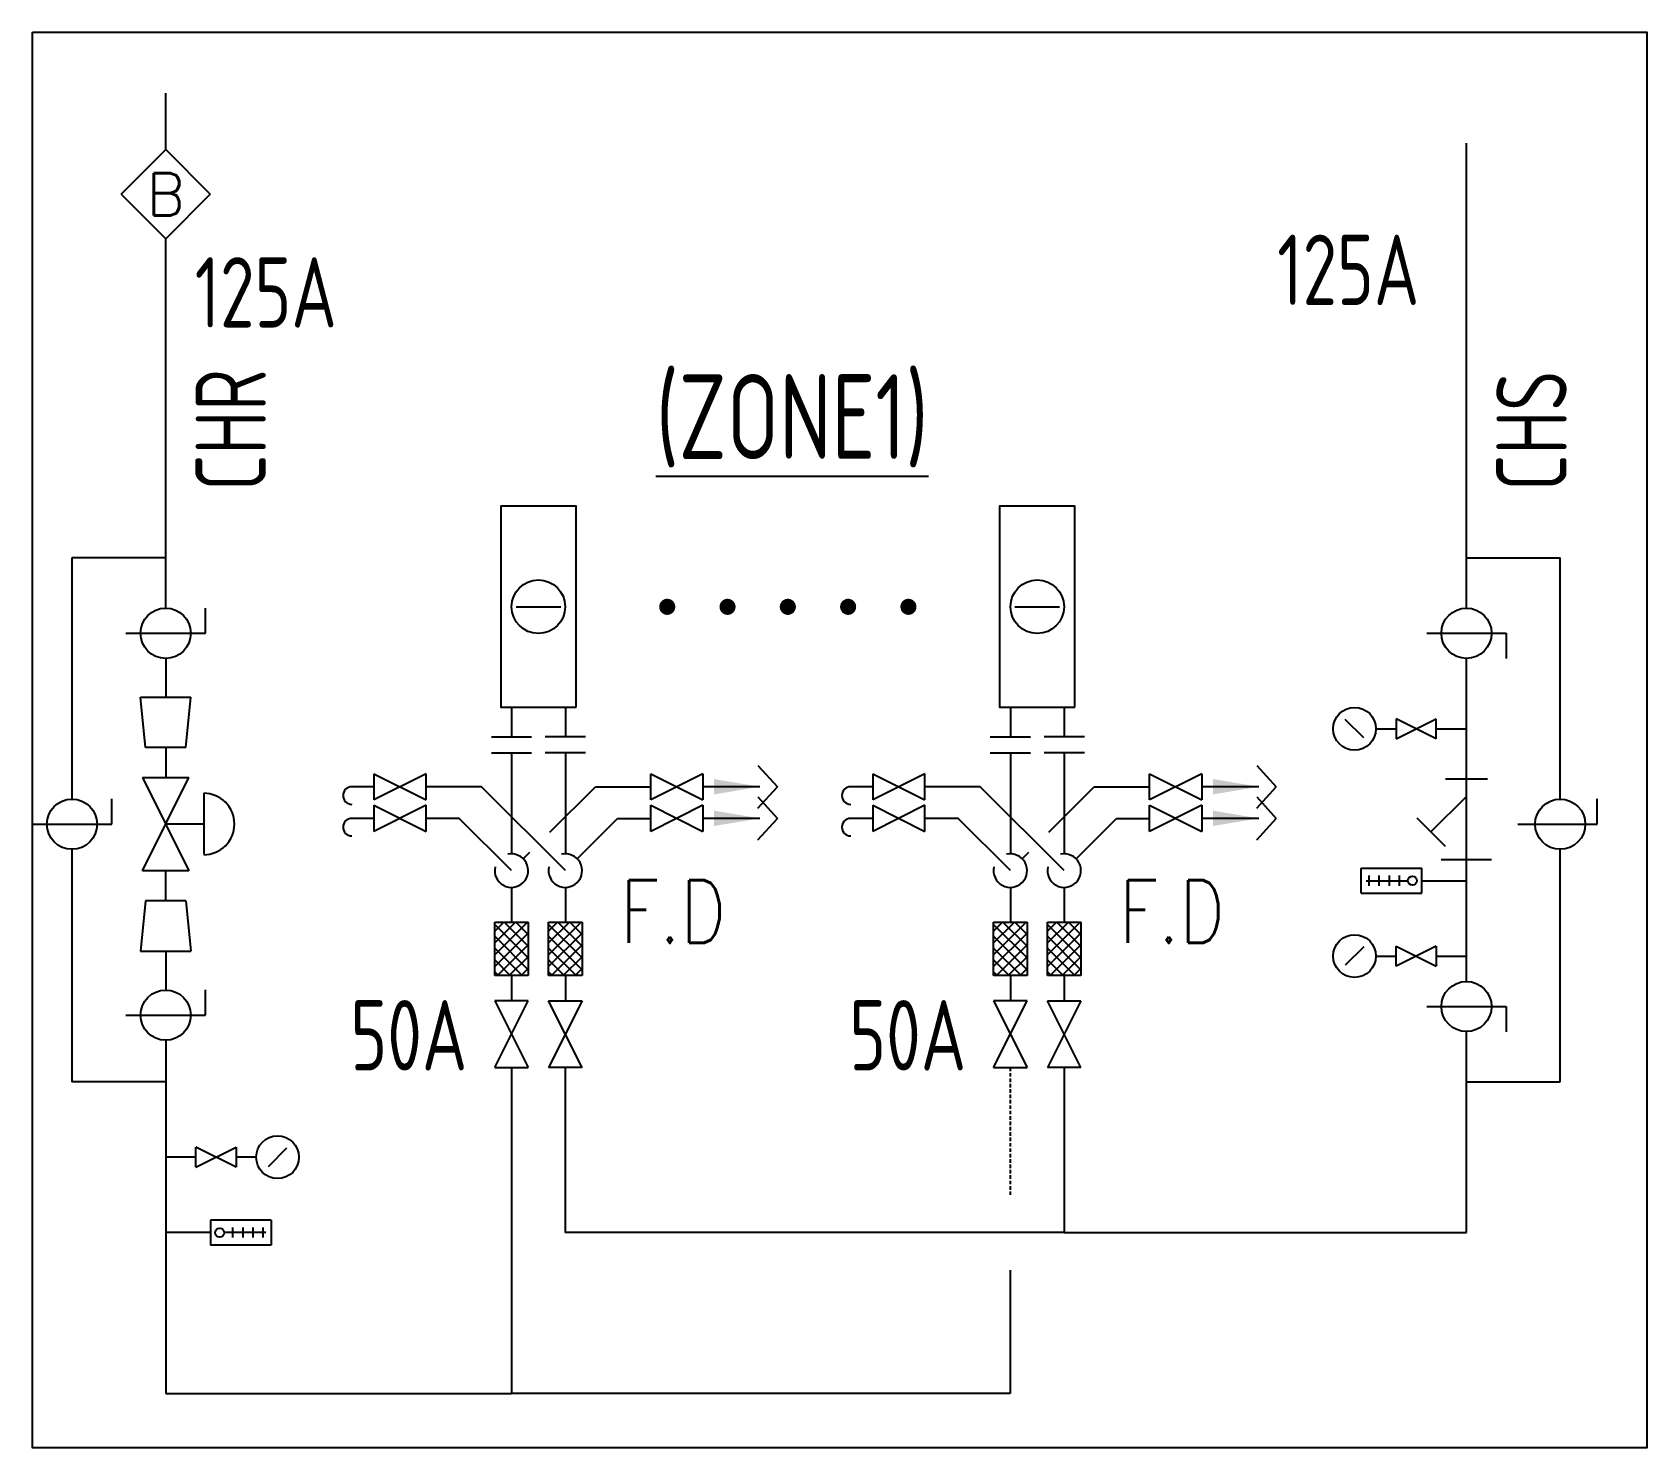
# Model space of a CAD drawing. Header units: millimetres. Extents: x 4930 to 7168, y 215 to 908.
# Drawn here: x 6596 to 7168, y 241 to 742 of the extents above; entities that cross this region are included whole.
import ezdxf
from ezdxf.enums import TextEntityAlignment as Align

# ---------------------------------------------------------------- set-up
doc = ezdxf.new("R2010")
doc.units = ezdxf.units.MM
doc.linetypes.add('HIDDEN', pattern=[9.525, 6.35, -3.175])
doc.linetypes.add('HIDDEN2', pattern=[0.1875, 0.125, -0.0625])
for name, color, linetype in [('0-CHR-中溫', 30, 'Continuous'), ('0-CHS-中溫', 3, 'Continuous'), ('M-CEQPM-TEXT', 3, 'Continuous'), ('M-CPIPE-TEXT', 3, 'Continuous'), ('M-CPIPE-VAVE', 2, 'Continuous'), ('M-CWTR-PIPE', 130, 'Continuous'), ('M-HVAC-CMAH', 3, 'Continuous'), ('M-PIPE-CHWR20', 110, 'Continuous'), ('U-PCW-VALVE', 2, 'Continuous')]:
    doc.layers.add(name, color=color, linetype=linetype)
doc.styles.add('AA-TXT', font='isocp.shx', dxfattribs={"bigfont": 'chineset.shx'})
doc.styles.add('STDTEXT', font='simplex.shx', dxfattribs={"bigfont": 'china.shx'})

msp = doc.modelspace()

# ---------------------------------------------------------------- texts
at = {"layer": '0-CHR-中溫', "style": 'STDTEXT'}
msp.add_text('B', height=15.03, dxfattribs=at).set_placement((6643.6, 684.72), align=Align.MIDDLE)
at = {"layer": '0-CHR-中溫', "style": 'AA-TXT', "width": 0.8}
msp.add_text('125A', height=24.895, dxfattribs=at).set_placement((6653.88, 637.57))
at = {"layer": '0-CHR-中溫', "ltscale": 1000, "style": 'AA-TXT', "width": 0.8}
msp.add_text('CHR', height=24.895, rotation=90, dxfattribs=at).set_placement((6666.59, 579.77), align=Align.MIDDLE_LEFT)
at = {"layer": 'M-CEQPM-TEXT', "style": 'AA-TXT', "width": 0.8}
msp.add_text('%%U(ZONE1)', height=30, dxfattribs=at).set_placement((6865.3, 606.1), align=Align.MIDDLE)
at = {"layer": 'M-CPIPE-TEXT', "width": 0.8}
for s, height, style, p in [('125A', 24.895, 'AA-TXT', (7036.93, 645.54)), ('F.D', 22.228, 'STDTEXT', (6804.47, 419.83)), ('F.D', 22.228, 'STDTEXT', (6981, 419.83)), ('50A', 24.895, 'AA-TXT', (6708.99, 374.68)), ('50A', 24.895, 'AA-TXT', (6885.52, 374.68))]:
    msp.add_text(s, height=height, dxfattribs=dict(at, style=style)).set_placement(p)
at = {"layer": 'M-CPIPE-TEXT', "style": 'AA-TXT', "width": 0.8}
msp.add_text('CHS', height=24.895, rotation=90, dxfattribs=at).set_placement((7126.88, 579.77), align=Align.MIDDLE_LEFT)

# ---------------------------------------------------------------- blocks, each defined once
blk = doc.blocks.new('DIM3')
blk.add_solid([(40, -6.7), (40, 6.7), (0, 0)])
blk = doc.blocks.new('DCC PIPE')
at = {"layer": 'U-PCW-VALVE'}
h = blk.add_hatch(dxfattribs=at)
h.set_pattern_fill('ANSI37', color=256, scale=2.66144, angle=90, style=0)
h.set_pattern_definition([(135, (188.80367, -130.49455), (-0.2352403, -0.2352403), []), (225, (188.80367, -130.49455), (0.2352403, -0.2352403), [])])
h.paths.add_polyline_path([(-0.667, 3.666), (-0.667, 5.796), (0.667, 5.796), (0.667, 3.666)])
h = blk.add_hatch(dxfattribs=at)
h.set_pattern_fill('ANSI37', color=256, scale=2.66144, angle=90, style=0)
h.set_pattern_definition([(135, (190.9487, -130.49455), (-0.2352403, -0.2352403), []), (225, (190.9487, -130.49455), (0.2352403, -0.2352403), [])])
h.paths.add_polyline_path([(1.478, 3.666), (1.478, 5.796), (2.812, 5.796), (2.812, 3.666)])
h = blk.add_hatch(dxfattribs=at)
h.set_pattern_fill('ANSI37', color=256, scale=2.66144, angle=90, style=0)
h.set_pattern_definition([(135, (208.65864, -130.49455), (-0.2352403, -0.2352403), []), (225, (208.65864, -130.49455), (0.2352403, -0.2352403), [])])
h.paths.add_polyline_path([(19.188, 3.666), (19.188, 5.796), (20.522, 5.796), (20.522, 3.666)])
h = blk.add_hatch(dxfattribs=at)
h.set_pattern_fill('ANSI37', color=256, scale=2.66144, angle=90, style=0)
h.set_pattern_definition([(135, (210.80367, -130.49455), (-0.2352403, -0.2352403), []), (225, (210.80367, -130.49455), (0.2352403, -0.2352403), [])])
h.paths.add_polyline_path([(21.333, 3.666), (21.333, 5.796), (22.667, 5.796), (22.667, 3.666)])
at = {"layer": '0-CHR-中溫', "ltscale": 1000}
for p, q in [((0, 12.533), (0, 8.508)), ((19.855, 12.533), (19.855, 8.508)), ((0, 7.175), (0, 5.796)), ((19.855, 7.175), (19.855, 5.796)), ((0, 3.666), (0, 2.666)), ((19.855, 3.666), (19.855, 2.666))]:
    blk.add_line(p, q, dxfattribs=at)
for centre in [(0, 7.842), (19.855, 7.842)]:
    blk.add_arc(centre, 0.667, 167.32186, 102.67814, dxfattribs=at)
at = {"layer": '0-CHS-中溫', "ltscale": 1000}
for p, q in [((2.145, 12.533), (2.145, 8.508)), ((22, 12.533), (22, 8.508)), ((2.145, 7.175), (2.145, 5.796)), ((22, 7.175), (22, 5.796)), ((2.145, 3.666), (2.145, 2.666)), ((22, 3.666), (22, 2.666))]:
    blk.add_line(p, q, dxfattribs=at)
for centre in [(2.145, 7.842), (22, 7.842)]:
    blk.add_arc(centre, 0.667, 167.32186, 102.67814, dxfattribs=at)
at = {"layer": 'M-CPIPE-VAVE'}
for p, q in [((-3.4, 11.699), (-5.474, 10.662)), ((-5.474, 11.699), (-3.4, 10.662)), ((-5.474, 11.699), (-5.474, 10.662)), ((-3.4, 10.662), (-3.4, 11.699)), ((5.545, 10.662), (5.545, 11.699)), ((7.619, 11.699), (5.545, 10.662)), ((5.545, 11.699), (7.619, 10.662)), ((7.619, 11.699), (7.619, 10.662)), ((9.812, 12.032), (10.583, 11.181)), ((16.455, 11.699), (14.381, 10.662)), ((14.381, 11.699), (16.455, 10.662)), ((14.381, 11.699), (14.381, 10.662)), ((16.455, 10.662), (16.455, 11.699)), ((25.4, 10.662), (25.4, 11.699)), ((27.474, 11.699), (25.4, 10.662)), ((25.4, 11.699), (27.474, 10.662)), ((27.474, 11.699), (27.474, 10.662)), ((29.667, 12.032), (30.438, 11.181)), ((-5.474, 11.181), (-6.351, 11.181)), ((-1.194, 11.181), (-3.4, 11.181)), ((2.145, 7.842), (-1.194, 11.181)), ((1.526, 9.368), (3.339, 11.181)), ((3.339, 11.181), (5.545, 11.181)), ((9.886, 11.181), (7.619, 11.181)), ((9.812, 10.329), (10.583, 11.181)), ((14.381, 11.181), (13.504, 11.181)), ((18.661, 11.181), (16.455, 11.181)), ((22, 7.842), (18.661, 11.181)), ((21.381, 9.368), (23.194, 11.181)), ((23.194, 11.181), (25.4, 11.181)), ((29.741, 11.181), (27.474, 11.181)), ((29.667, 10.329), (30.438, 11.181)), ((-3.4, 10.442), (-5.474, 9.405)), ((-5.474, 10.442), (-3.4, 9.405)), ((-5.474, 10.442), (-5.474, 9.405)), ((-3.4, 9.405), (-3.4, 10.442)), ((5.545, 9.405), (5.545, 10.442)), ((7.619, 10.442), (5.545, 9.405)), ((5.545, 10.442), (7.619, 9.405)), ((7.619, 10.442), (7.619, 9.405)), ((9.812, 10.775), (10.583, 9.923)), ((16.455, 10.442), (14.381, 9.405)), ((14.381, 10.442), (16.455, 9.405)), ((14.381, 10.442), (14.381, 9.405)), ((16.455, 9.405), (16.455, 10.442)), ((25.4, 9.405), (25.4, 10.442)), ((27.474, 10.442), (25.4, 9.405)), ((25.4, 10.442), (27.474, 9.405)), ((27.474, 10.442), (27.474, 9.405)), ((29.667, 10.775), (30.438, 9.923)), ((-5.474, 9.923), (-6.351, 9.923)), ((-2.082, 9.923), (-3.4, 9.923)), ((0, 7.842), (-2.082, 9.923)), ((2.616, 8.313), (4.227, 9.923)), ((4.227, 9.923), (5.545, 9.923)), ((9.886, 9.923), (7.619, 9.923)), ((9.812, 9.072), (10.583, 9.923)), ((14.381, 9.923), (13.504, 9.923)), ((17.773, 9.923), (16.455, 9.923)), ((19.855, 7.842), (17.773, 9.923)), ((22.471, 8.313), (24.082, 9.923)), ((24.082, 9.923), (25.4, 9.923)), ((29.741, 9.923), (27.474, 9.923)), ((29.667, 9.072), (30.438, 9.923)), ((0.471, 8.313), (0.737, 8.579)), ((20.326, 8.313), (20.592, 8.579))]:
    blk.add_line(p, q, dxfattribs=at)
for centre in [(-6.351, 10.83), (13.504, 10.83), (-6.351, 9.573), (13.504, 9.573)]:
    blk.add_arc(centre, 0.35, 90, 270, dxfattribs=at)
at = {"layer": 'M-CWTR-PIPE'}
for p, q in [((0.184, 18.346), (1.961, 18.346)), ((20.039, 18.346), (21.816, 18.346)), ((0, 14.346), (0, 13.173)), ((2.145, 14.346), (2.145, 13.173)), ((19.855, 14.346), (19.855, 13.173)), ((22, 14.346), (22, 13.173)), ((-0.8, 13.173), (0.8, 13.173)), ((2.945, 13.173), (1.345, 13.173)), ((19.055, 13.173), (20.655, 13.173)), ((22.8, 13.173), (21.2, 13.173))]:
    blk.add_line(p, q, dxfattribs=at)
for points in [[(2.573, 14.346), (2.573, 22.346), (-0.427, 22.346), (-0.427, 14.346)], [(22.427, 14.346), (22.427, 22.346), (19.427, 22.346), (19.427, 14.346)]]:
    blk.add_lwpolyline(points, close=True, dxfattribs=at)
for centre in [(1.073, 18.346), (20.927, 18.346)]:
    blk.add_circle(centre, 1.067, dxfattribs=at)
at = {"layer": 'M-HVAC-CMAH', "const_width": 0.32}
for points in [[(6.36, 18.341, 1), (6.04, 18.341, 1)], [(8.76, 18.341, 1), (8.44, 18.341, 1)], [(11.16, 18.341, 1), (10.84, 18.341, 1)], [(13.56, 18.341, 1), (13.24, 18.341, 1)], [(15.96, 18.341, 1), (15.64, 18.341, 1)]]:
    blk.add_lwpolyline(points, format="xyb", close=True, dxfattribs=at)
at = {"layer": 'U-PCW-VALVE'}
for p, q in [((-0.8, 12.533), (0.8, 12.533)), ((2.945, 12.533), (1.345, 12.533)), ((19.055, 12.533), (20.655, 12.533)), ((22.8, 12.533), (21.2, 12.533)), ((-0.667, 5.796), (0.667, 5.796)), ((-0.667, 3.666), (-0.667, 5.796)), ((0.667, 5.796), (0.667, 3.666)), ((1.478, 5.796), (2.812, 5.796)), ((1.478, 3.666), (1.478, 5.796)), ((2.812, 5.796), (2.812, 3.666)), ((19.188, 5.796), (20.522, 5.796)), ((19.188, 3.666), (19.188, 5.796)), ((20.522, 5.796), (20.522, 3.666)), ((21.333, 5.796), (22.667, 5.796)), ((21.333, 3.666), (21.333, 5.796)), ((22.667, 5.796), (22.667, 3.666)), ((0.667, 3.666), (-0.667, 3.666)), ((2.812, 3.666), (1.478, 3.666)), ((20.522, 3.666), (19.188, 3.666)), ((22.667, 3.666), (21.333, 3.666)), ((0.667, 2.666), (-0.667, 2.666)), ((-0.667, 0), (0.667, 2.666)), ((-0.667, 2.666), (0.667, 0)), ((1.478, 2.666), (2.812, 2.666)), ((2.812, 2.666), (1.478, 0)), ((2.812, 0), (1.478, 2.666)), ((20.522, 2.666), (19.188, 2.666)), ((19.188, 2.666), (20.522, 0)), ((19.188, 0), (20.522, 2.666)), ((21.333, 2.666), (22.667, 2.666)), ((22.667, 0), (21.333, 2.666)), ((22.667, 2.666), (21.333, 0)), ((-0.667, 0), (0.667, 0)), ((2.812, 0), (1.478, 0)), ((19.188, 0), (20.522, 0)), ((22.667, 0), (21.333, 0))]:
    blk.add_line(p, q, dxfattribs=at)
at = {"layer": 'M-CPIPE-VAVE', "linetype": 'HIDDEN2', "xscale": -0.04545454545450411, "yscale": 0.04545454545450411, "zscale": 0.045454545454545}
for p in [(9.886, 11.181), (29.741, 11.181), (9.886, 9.923), (29.741, 9.923)]:
    blk.add_blockref('DIM3', p, dxfattribs=at)

# ---------------------------------------------------------------- linework, layer by layer
msp.add_lwpolyline([(6596.45, 742.04), (7167.67, 742.04), (7167.67, 241.17), (6596.45, 241.17)], close=True)
at = {"layer": '0-CHR-中溫', "ltscale": 1000}
for p, q in [((6643.6, 700.51), (6643.6, 720.54)), ((6643.6, 538.01), (6643.6, 668.94)), ((6610.45, 556.06), (6610.45, 470.7)), ((6643.6, 556.06), (6610.45, 556.06)), ((6643.6, 520.49), (6643.6, 506.76)), ((6643.6, 488.95), (6643.6, 478.28)), ((6610.45, 452.92), (6610.45, 370.63)), ((6643.6, 434.68), (6643.6, 445.35)), ((6643.6, 416.87), (6643.6, 403.13)), ((6643.6, 385.35), (6643.6, 260.38)), ((6765.95, 375.66), (6765.95, 260.38)), ((6643.6, 370.63), (6610.45, 370.63)), ((6942.48, 303.95), (6942.48, 260.38)), ((6643.6, 260.38), (6765.95, 260.38)), ((6942.48, 260.38), (6765.95, 260.38))]:
    msp.add_line(p, q, dxfattribs=at)
at = {"layer": '0-CHR-中溫'}
for p, q in [((6627.82, 684.72), (6643.6, 700.51)), ((6643.6, 700.51), (6659.39, 684.72)), ((6627.82, 684.72), (6643.6, 668.94)), ((6659.39, 684.72), (6643.6, 668.94))]:
    msp.add_line(p, q, dxfattribs=at)
at = {"layer": '0-CHS-中溫', "ltscale": 1000}
for p, q in [((7103.89, 538.27), (7103.89, 702.76)), ((7103.89, 556.06), (7137.05, 556.06)), ((7137.05, 470.7), (7137.05, 556.06)), ((7103.89, 406.2), (7103.89, 520.49)), ((7137.05, 370.63), (7137.05, 452.92)), ((7103.89, 317.28), (7103.89, 388.41)), ((6785.02, 375.66), (6785.02, 317.28)), ((6961.56, 375.66), (6961.56, 317.28)), ((7103.89, 370.63), (7137.05, 370.63)), ((6961.56, 317.28), (6785.02, 317.28)), ((6961.56, 317.28), (7103.89, 317.28))]:
    msp.add_line(p, q, dxfattribs=at)
at = {"layer": 'M-PIPE-CHWR20', "ltscale": 0.1}
for p, q in [((6636.48, 488.95), (6634.7, 506.76)), ((6634.7, 506.76), (6652.51, 506.76)), ((6650.73, 488.95), (6652.51, 506.76)), ((6650.73, 488.95), (6636.48, 488.95)), ((6636.48, 434.68), (6634.7, 416.87)), ((6650.73, 434.68), (6636.48, 434.68)), ((6650.73, 434.68), (6652.51, 416.87)), ((6634.7, 416.87), (6652.51, 416.87))]:
    msp.add_line(p, q, dxfattribs=at)
at = {"layer": 'M-PIPE-CHWR20', "linetype": 'HIDDEN', "ltscale": 0.2}
msp.add_line((6942.48, 375.66), (6942.48, 330.62), dxfattribs=at)
at = {"layer": 'U-PCW-VALVE'}
for p, q in [((6657.66, 529.38), (6657.66, 538.3)), ((6629.55, 529.38), (6657.66, 529.38)), ((7089.84, 529.38), (7117.95, 529.38)), ((7117.95, 529.38), (7117.95, 520.47)), ((7067.55, 492.33), (7061.01, 498.88)), ((7078.97, 499.15), (7078.97, 492.04)), ((7093.19, 492.04), (7078.97, 499.15)), ((7078.97, 492.04), (7093.19, 499.15)), ((7093.19, 492.04), (7093.19, 499.15)), ((7071.84, 495.59), (7078.97, 495.59)), ((7093.19, 495.59), (7103.89, 495.59)), ((6635.37, 478.28), (6651.84, 478.28)), ((6635.37, 445.35), (6651.84, 478.28)), ((6635.37, 478.28), (6651.84, 445.35)), ((7096.46, 477.81), (7111.33, 477.81)), ((6624.5, 461.81), (6624.5, 470.73)), ((6657.08, 472.74), (6657.08, 451.18)), ((7103.89, 471.66), (7091.3, 459.07)), ((7150.13, 461.81), (7150.13, 470.73)), ((7086.27, 464.09), (7096.33, 454.04)), ((7086.27, 464.09), (7096.33, 454.04)), ((6596.4, 461.81), (6624.5, 461.81)), ((6657.08, 461.81), (6643.6, 461.81)), ((7122.03, 461.81), (7150.13, 461.81)), ((7066.6, 437.36), (7066.6, 446.3)), ((7066.6, 437.36), (7066.6, 446.3)), ((7066.6, 446.3), (7088.04, 446.3)), ((7066.6, 446.3), (7088.04, 446.3)), ((7088.04, 437.36), (7088.04, 446.3)), ((7088.04, 437.36), (7088.04, 446.3)), ((7094.99, 449.37), (7112.8, 449.37)), ((7096.46, 449.37), (7111.33, 449.37)), ((6651.84, 445.35), (6635.37, 445.35)), ((7068.45, 441.83), (7083.18, 441.83)), ((7068.45, 441.83), (7083.18, 441.83)), ((7069.48, 440.04), (7069.48, 443.62)), ((7069.48, 440.04), (7069.48, 443.62)), ((7073.05, 440.04), (7073.05, 443.62)), ((7073.05, 440.04), (7073.05, 443.62)), ((7076.63, 440.04), (7076.63, 443.62)), ((7076.63, 440.04), (7076.63, 443.62)), ((7080.2, 440.04), (7080.2, 443.62)), ((7080.2, 440.04), (7080.2, 443.62)), ((7088.04, 441.83), (7103.89, 441.83)), ((7088.04, 441.83), (7103.89, 441.83)), ((7066.6, 437.36), (7088.04, 437.36)), ((7066.6, 437.36), (7088.04, 437.36)), ((7067.55, 418.42), (7061.01, 411.87)), ((7078.97, 411.6), (7078.97, 418.71)), ((7093.19, 418.71), (7078.97, 411.6)), ((7078.97, 418.71), (7093.19, 411.6)), ((7093.19, 418.71), (7093.19, 411.6)), ((7071.84, 415.16), (7078.97, 415.16)), ((7093.19, 415.16), (7103.89, 415.16)), ((6657.66, 394.24), (6657.66, 403.16)), ((6629.55, 394.24), (6657.66, 394.24)), ((7089.84, 397.3), (7117.95, 397.3)), ((7117.95, 397.3), (7117.95, 388.39)), ((6654.31, 343.96), (6643.6, 343.96)), ((6654.31, 340.4), (6654.31, 347.51)), ((6654.31, 340.4), (6668.53, 347.51)), ((6668.53, 340.4), (6654.31, 347.51)), ((6668.53, 347.51), (6668.53, 340.4)), ((6675.66, 343.96), (6668.53, 343.96)), ((6679.95, 340.7), (6686.49, 347.24)), ((6659.46, 321.75), (6659.46, 312.82)), ((6659.46, 321.75), (6659.46, 312.82)), ((6680.9, 321.75), (6659.46, 321.75)), ((6680.9, 321.75), (6659.46, 321.75)), ((6680.9, 321.75), (6680.9, 312.82)), ((6680.9, 321.75), (6680.9, 312.82)), ((6659.46, 317.28), (6643.6, 317.28)), ((6659.46, 317.28), (6643.6, 317.28)), ((6679.05, 317.28), (6664.32, 317.28)), ((6679.05, 317.28), (6664.32, 317.28)), ((6667.3, 319.07), (6667.3, 315.5)), ((6667.3, 319.07), (6667.3, 315.5)), ((6670.87, 319.07), (6670.87, 315.5)), ((6670.87, 319.07), (6670.87, 315.5)), ((6674.45, 319.07), (6674.45, 315.5)), ((6674.45, 319.07), (6674.45, 315.5)), ((6678.02, 319.07), (6678.02, 315.5)), ((6678.02, 319.07), (6678.02, 315.5)), ((6680.9, 312.82), (6659.46, 312.82)), ((6680.9, 312.82), (6659.46, 312.82))]:
    msp.add_line(p, q, dxfattribs=at)
for centre, radius in [((6643.6, 529.38), 8.89), ((7103.89, 529.38), 8.89), ((7064.29, 495.59), 7.56), ((6610.45, 461.81), 8.89), ((7137.05, 461.81), 8.89), ((7084.77, 441.83), 1.59), ((7084.77, 441.83), 1.59), ((7064.29, 415.16), 7.56), ((7103.89, 397.3), 8.89), ((6643.6, 394.24), 8.89), ((6683.21, 343.96), 7.56), ((6662.73, 317.28), 1.59), ((6662.73, 317.28), 1.59)]:
    msp.add_circle(centre, radius, dxfattribs=at)
msp.add_arc((6657.08, 461.88), 10.86, 270, 90, dxfattribs=at)

# ---------------------------------------------------------------- block references
at = {"layer": '0-CHS-中溫', "ltscale": 1000, "xscale": 8.891179351528299, "yscale": 8.891179351528299, "zscale": 8.891179351528299}
msp.add_blockref('DCC PIPE', (6765.95, 375.66), dxfattribs=at)

msp.set_redraw_order([(e.dxf.handle, doc.entitydb.next_handle()) for e in msp.query("TEXT MTEXT ATTDEF DIMENSION ARC_DIMENSION")])  # texts and dimensions are drawn at this point

doc.saveas('drawing.dxf')
